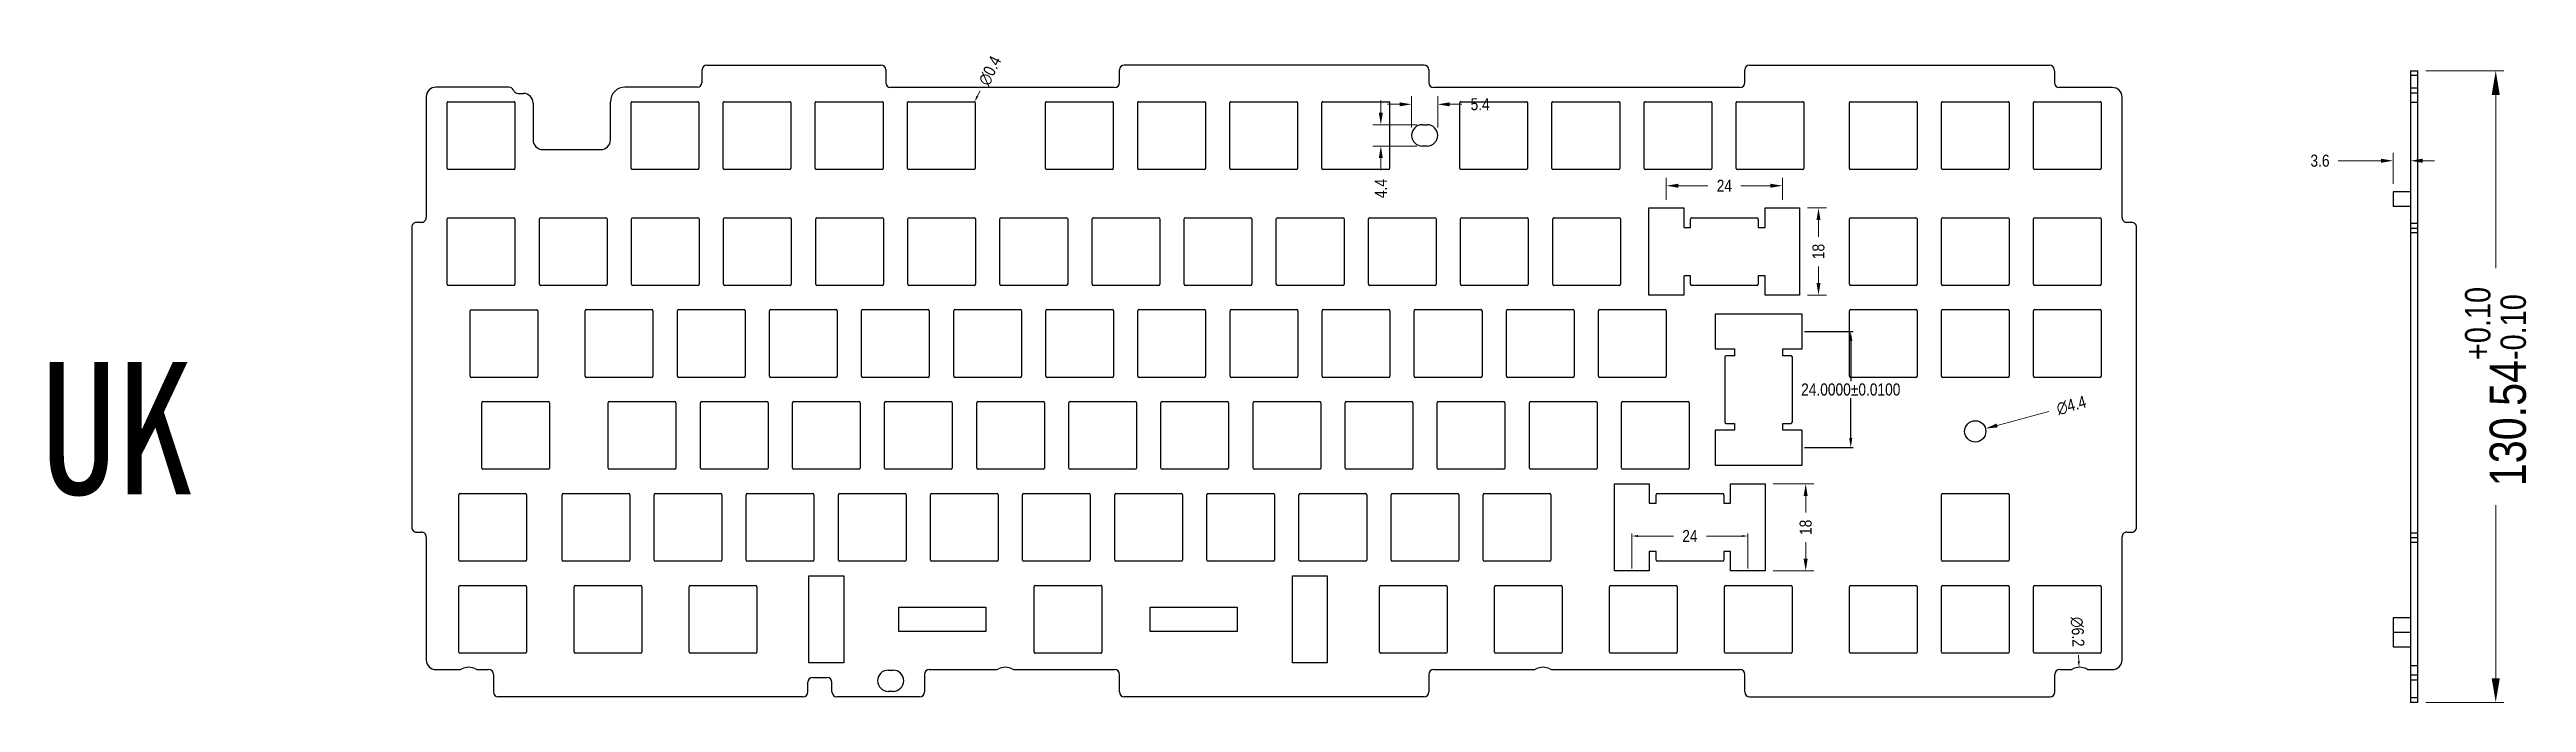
# Model space of a CAD drawing. Header units: millimetres. Extents: x 2387 to 2899, y 46 to 181.
import ezdxf

# ---------------------------------------------------------------- set-up
doc = ezdxf.new("R2010")
doc.units = ezdxf.units.MM
doc.header["$LTSCALE"] = 30.734
doc.header["$PDMODE"] = 3
doc.header["$PDSIZE"] = 8
doc.layers.get('0').update_dxf_attribs({"linetype": 'CONTINUOUS'})
doc.layers.get('Defpoints').update_dxf_attribs({"linetype": 'CONTINUOUS'})
doc.layers.add('dim', color=82, linetype='CONTINUOUS', lineweight=9)
doc.styles.get("Standard").update_dxf_attribs({"font": 'txt', "width": 0.85})
doc.dimstyles.get("Standard").update_dxf_attribs({"dimtxt": 3.5, "dimasz": 3.5, "dimexe": 0.18, "dimexo": 0.0625, "dimgap": 0.09, "dimtad": 1, "dimdsep": 46, "dimtxsty": 'Standard', "dimcen": 0.09, "dimadec": 0, "dimazin": 0, "dimtol": 1, "dimtp": 0.01, "dimtm": 0.01, "dimtfac": 1, "dimtofl": 0, "dimtmove": 0, "dimatfit": 3, "dimfxl": 1, "dimtolj": 1, "dimarcsym": 0})
doc.dimstyles.new('YanXiu', dxfattribs={"dimscale": 2.5, "dimtxt": 3, "dimasz": 2, "dimexe": 0.66, "dimexo": 0.66, "dimgap": 0.66, "dimtad": 0, "dimdsep": 46, "dimtxsty": 'Standard', "dimcen": 0, "dimclrd": 3, "dimclre": 6, "dimclrt": 3, "dimazin": 2, "dimtm": 1e-09, "dimtfac": 1, "dimtofl": 0, "dimtmove": 0, "dimatfit": 3, "dimfxl": 1, "dimlwd": 5, "dimlwe": 5, "dimarcsym": 0})

msp = doc.modelspace()

# ---------------------------------------------------------------- texts
at = {"insert": (2385.1483, 116.01337), "char_height": 27.34375, "attachment_point": 1}
msp.add_mtext_dynamic_manual_height_columns('{\\fSimSun|b0|i0|c134|p2;\\C4;UK}', width=11.9400362, gutter_width=1, heights=[0], dxfattribs=at).dxf.set("width", 40.6754753)

# ---------------------------------------------------------------- blocks, each defined once
blk = doc.blocks.new('*D67')
at = {"layer": 'Defpoints', "color": 0}
for p in [(2749.49, 122.33), (2749.49, 98.33), (2759.54, 98.33)]:
    blk.add_point(p, dxfattribs=at)
at = {"layer": 'dim', "color": 0, "lineweight": -2}
for p, q in [((2749.99, 122.33), (2760.04, 122.33)), ((2759.54, 120.33), (2759.54, 112.08)), ((2759.54, 100.33), (2759.54, 108.58)), ((2749.99, 98.33), (2760.04, 98.33))]:
    blk.add_line(p, q, dxfattribs=at)
at = {"layer": 'dim', "color": 0}
for points in [[(2759.21, 120.33), (2759.87, 120.33), (2759.54, 122.33)], [(2759.21, 100.33), (2759.87, 100.33), (2759.54, 98.33)]]:
    blk.add_solid(points, dxfattribs=at)
at = {"layer": 'dim', "color": 0, "insert": (2759.54, 110.33), "char_height": 2.5, "attachment_point": 5}
blk.add_mtext('\\A1;24.0000±0.0100', dxfattribs=at)
blk = doc.blocks.new('*D79')
at = {"color": 6, "lineweight": 5}
for p, q in [((2878.44, 176.22), (2894.57, 176.22)), ((2878.44, 45.68), (2894.57, 45.68))]:
    blk.add_line(p, q, dxfattribs=at)
at = {"color": 3, "lineweight": 5}
for p, q in [((2892.92, 171.22), (2892.92, 135.44)), ((2892.92, 50.68), (2892.92, 86.46))]:
    blk.add_line(p, q, dxfattribs=at)
at = {"color": 3}
for points in [[(2892.09, 171.22), (2893.76, 171.22), (2892.92, 176.22)], [(2892.09, 50.68), (2893.76, 50.68), (2892.92, 45.68)]]:
    blk.add_solid(points, dxfattribs=at)
at = {"layer": 'Defpoints', "color": 0}
for p in [(2876.79, 176.22), (2876.79, 45.68), (2892.92, 45.68)]:
    blk.add_point(p, dxfattribs=at)
at = {"color": 3, "insert": (2892.92, 110.95), "char_height": 7.5, "attachment_point": 5, "rotation": 90}
blk.add_mtext('130.54{\\H0.7x;\\S+0.10^ -0.10;}', dxfattribs=at)
blk = doc.blocks.new('*D90')
at = {"color": 6, "lineweight": 5}
for p, q in [((2871.69, 152.81), (2871.69, 159.26)), ((2875.29, 155.28), (2875.29, 159.26))]:
    blk.add_line(p, q, dxfattribs=at)
at = {"color": 3, "lineweight": 5}
for p, q in [((2869.19, 157.61), (2860.35, 157.61)), ((2877.79, 157.61), (2880.29, 157.61))]:
    blk.add_line(p, q, dxfattribs=at)
at = {"color": 3}
for points in [[(2869.19, 158.03), (2869.19, 157.19), (2871.69, 157.61)], [(2877.79, 158.03), (2877.79, 157.19), (2875.29, 157.61)]]:
    blk.add_solid(points, dxfattribs=at)
at = {"layer": 'Defpoints', "color": 0}
for p in [(2875.29, 157.61), (2871.69, 151.16), (2875.29, 153.63)]:
    blk.add_point(p, dxfattribs=at)
at = {"color": 3, "insert": (2856.58, 157.61), "char_height": 2.5, "attachment_point": 5}
blk.add_mtext('3.6', dxfattribs=at)
blk = doc.blocks.new('*D106')
at = {"color": 3, "lineweight": 5}
blk.add_line((2800.5, 105.79), (2789.82, 102.91), dxfattribs=at)
at = {"color": 3}
blk.add_solid([(2789.71, 103.31), (2789.92, 102.51), (2787.4, 102.26)], dxfattribs=at)
at = {"layer": 'Defpoints', "color": 0}
for p in [(2783.15, 101.11), (2787.4, 102.26)]:
    blk.add_point(p, dxfattribs=at)
at = {"color": 3, "insert": (2805.17, 107.04), "char_height": 2.5, "attachment_point": 5, "rotation": 15.0729}
blk.add_mtext('∅4.4', dxfattribs=at)
blk = doc.blocks.new('*D107')
at = {"color": 3, "lineweight": 5}
for p, q in [((2666.22, 169.27), (2663.72, 169.27)), ((2676.62, 169.27), (2679.12, 169.27))]:
    blk.add_line(p, q, dxfattribs=at)
at = {"color": 6, "lineweight": 5}
for p, q in [((2668.72, 164.5), (2668.72, 170.92)), ((2674.12, 164.5), (2674.12, 170.92))]:
    blk.add_line(p, q, dxfattribs=at)
at = {"color": 3}
for points in [[(2666.22, 169.68), (2666.22, 168.85), (2668.72, 169.27)], [(2676.62, 169.68), (2676.62, 168.85), (2674.12, 169.27)]]:
    blk.add_solid(points, dxfattribs=at)
at = {"layer": 'Defpoints', "color": 0}
for p in [(2674.12, 169.27), (2668.72, 162.85), (2674.12, 162.85)]:
    blk.add_point(p, dxfattribs=at)
at = {"color": 3, "insert": (2682.9, 169.27), "char_height": 2.5, "attachment_point": 5}
blk.add_mtext('5.4', dxfattribs=at)
blk = doc.blocks.new('*D108')
at = {"color": 3, "lineweight": 5}
for p, q in [((2662.36, 167.55), (2662.36, 170.05)), ((2662.36, 158.15), (2662.36, 155.65))]:
    blk.add_line(p, q, dxfattribs=at)
at = {"color": 6, "lineweight": 5}
for p, q in [((2669.77, 165.05), (2660.71, 165.05)), ((2669.77, 160.65), (2660.71, 160.65))]:
    blk.add_line(p, q, dxfattribs=at)
at = {"color": 3}
for points in [[(2661.94, 167.55), (2662.77, 167.55), (2662.36, 165.05)], [(2661.94, 158.15), (2662.77, 158.15), (2662.36, 160.65)]]:
    blk.add_solid(points, dxfattribs=at)
at = {"layer": 'Defpoints', "color": 0}
for p in [(2671.42, 165.05), (2662.36, 160.65), (2671.42, 160.65)]:
    blk.add_point(p, dxfattribs=at)
at = {"color": 3, "insert": (2662.36, 151.87), "char_height": 2.5, "attachment_point": 5, "rotation": 90}
blk.add_mtext('4.4', dxfattribs=at)
blk = doc.blocks.new('*D109')
at = {"color": 3, "lineweight": 0}
blk.add_line((2579.47, 172.03), (2578.91, 170.91), dxfattribs=at)
at = {"color": 3}
blk.add_solid([(2578.72, 171), (2579.1, 170.82), (2578.35, 169.79)], dxfattribs=at)
at = {"layer": 'Defpoints', "color": 0}
for p in [(2578.17, 169.43), (2578.35, 169.79)]:
    blk.add_point(p, dxfattribs=at)
at = {"color": 3, "insert": (2581.54, 176.2), "char_height": 2.5, "attachment_point": 5, "rotation": 63.5292}
blk.add_mtext('∅0.4', dxfattribs=at)
blk = doc.blocks.new('*D110')
at = {"color": 6, "lineweight": 5}
for p, q in [((2714.27, 73.35), (2714.27, 80.56)), ((2738.27, 73.35), (2738.27, 80.56))]:
    blk.add_line(p, q, dxfattribs=at)
at = {"color": 3, "lineweight": 0}
for p, q in [((2715.52, 80.06), (2722.85, 80.06)), ((2737.02, 80.06), (2729.69, 80.06))]:
    blk.add_line(p, q, dxfattribs=at)
at = {"color": 3}
for points in [[(2715.52, 80.27), (2715.52, 79.85), (2714.27, 80.06)], [(2737.02, 80.27), (2737.02, 79.85), (2738.27, 80.06)]]:
    blk.add_solid(points, dxfattribs=at)
at = {"layer": 'Defpoints', "color": 0}
for p in [(2738.27, 80.06), (2714.27, 72.85), (2738.27, 72.85)]:
    blk.add_point(p, dxfattribs=at)
at = {"color": 3, "insert": (2726.27, 80.06), "char_height": 2.5, "attachment_point": 5}
blk.add_mtext('24', dxfattribs=at)
blk = doc.blocks.new('*D111')
at = {"color": 6, "lineweight": 5}
for p, q in [((2743.52, 90.85), (2751.87, 90.85)), ((2743.52, 72.85), (2751.87, 72.85))]:
    blk.add_line(p, q, dxfattribs=at)
at = {"color": 3, "lineweight": 5}
for p, q in [((2750.22, 88.35), (2750.22, 84.91)), ((2750.22, 75.35), (2750.22, 78.78))]:
    blk.add_line(p, q, dxfattribs=at)
at = {"color": 3}
for points in [[(2749.8, 88.35), (2750.63, 88.35), (2750.22, 90.85)], [(2749.8, 75.35), (2750.63, 75.35), (2750.22, 72.85)]]:
    blk.add_solid(points, dxfattribs=at)
at = {"layer": 'Defpoints', "color": 0}
for p in [(2741.87, 90.85), (2741.87, 72.85), (2750.22, 72.85)]:
    blk.add_point(p, dxfattribs=at)
at = {"color": 3, "insert": (2750.22, 81.85), "char_height": 2.5, "attachment_point": 5, "rotation": 90}
blk.add_mtext('18', dxfattribs=at)
blk = doc.blocks.new('*D112')
at = {"color": 6, "lineweight": 5}
for p, q in [((2750.62, 147.85), (2754.52, 147.85)), ((2750.62, 129.85), (2754.52, 129.85))]:
    blk.add_line(p, q, dxfattribs=at)
at = {"color": 3, "lineweight": 5}
for p, q in [((2752.87, 145.35), (2752.87, 141.91)), ((2752.87, 132.35), (2752.87, 135.78))]:
    blk.add_line(p, q, dxfattribs=at)
at = {"color": 3}
for points in [[(2752.45, 145.35), (2753.29, 145.35), (2752.87, 147.85)], [(2752.45, 132.35), (2753.29, 132.35), (2752.87, 129.85)]]:
    blk.add_solid(points, dxfattribs=at)
at = {"layer": 'Defpoints', "color": 0}
for p in [(2748.97, 147.85), (2748.97, 129.85), (2752.87, 129.85)]:
    blk.add_point(p, dxfattribs=at)
at = {"color": 3, "insert": (2752.87, 138.85), "char_height": 2.5, "attachment_point": 5, "rotation": 90}
blk.add_mtext('18', dxfattribs=at)
blk = doc.blocks.new('*D113')
at = {"color": 6, "lineweight": 5}
for p, q in [((2721.4, 149.5), (2721.4, 154.09)), ((2745.4, 149.5), (2745.4, 154.09))]:
    blk.add_line(p, q, dxfattribs=at)
at = {"color": 3, "lineweight": 5}
for p, q in [((2723.9, 152.44), (2729.98, 152.44)), ((2742.9, 152.44), (2736.82, 152.44))]:
    blk.add_line(p, q, dxfattribs=at)
at = {"color": 3}
for points in [[(2723.9, 152.86), (2723.9, 152.03), (2721.4, 152.44)], [(2742.9, 152.86), (2742.9, 152.03), (2745.4, 152.44)]]:
    blk.add_solid(points, dxfattribs=at)
at = {"layer": 'Defpoints', "color": 0}
for p in [(2745.4, 152.44), (2721.4, 147.85), (2745.4, 147.85)]:
    blk.add_point(p, dxfattribs=at)
at = {"color": 3, "insert": (2733.4, 152.44), "char_height": 2.5, "attachment_point": 5}
blk.add_mtext('24', dxfattribs=at)
blk = doc.blocks.new('*D105')
at = {"color": 3, "lineweight": 0}
blk.add_line((2806.63, 55.44), (2806.69, 54.19), dxfattribs=at)
at = {"color": 3}
blk.add_solid([(2806.9, 54.2), (2806.48, 54.18), (2806.75, 52.94)], dxfattribs=at)
at = {"layer": 'Defpoints', "color": 0}
for p in [(2806.75, 52.94), (2807.03, 46.75)]:
    blk.add_point(p, dxfattribs=at)
at = {"color": 3, "insert": (2806.42, 60.27), "char_height": 2.5, "attachment_point": 5, "rotation": 272.5875}
blk.add_mtext('∅6.2', dxfattribs=at)

# ---------------------------------------------------------------- dimensions: what is measured, and where the dimension line sits
for p1, p2, picture, middle in [((2578.17318, 169.43493), (2578.35148, 169.793), '*D109', (2581.54318, 176.20273)), ((2807.02628, 46.74863), (2806.74638, 52.94231), '*D105', (2806.41513, 60.27233))]:
    dim = msp.add_diameter_dim_2p(p1=p1, p2=p2, dimstyle='YanXiu', override={"dimtxt": 1, "dimasz": 0.5, "dimexe": 0.2, "dimexo": 0.2, "dimlwd": 0})
    dim.commit()
    dim.dimension.update_dxf_attribs({"geometry": picture, "text_midpoint": middle})
dim = msp.add_linear_dim(base=(2892.92367, 45.67746), p1=(2876.78523, 176.22126), p2=(2876.78523, 45.67746), angle=90, text='130.54{\\H0.7x;\\S+0.10^ -0.10;}', dimstyle='YanXiu')
dim.commit()
dim.dimension.update_dxf_attribs({"geometry": '*D79', "text_midpoint": (2892.92367, 110.94936)})
for base, p1, p2, picture, middle in [((2662.35625, 160.64547), (2671.42233, 165.04547), (2671.42233, 160.64547), '*D108', (2662.35625, 151.87047)), ((2752.87064, 129.84562), (2748.96897, 147.84562), (2748.96897, 129.84562), '*D112', (2752.87064, 138.84562)), ((2750.21711, 72.84562), (2741.87233, 90.84562), (2741.87233, 72.84562), '*D111', (2750.21711, 81.84562))]:
    dim = msp.add_linear_dim(base=base, p1=p1, p2=p2, angle=90, dimstyle='YanXiu', override={"dimtxt": 1, "dimasz": 1})
    dim.commit()
    dim.dimension.update_dxf_attribs({"geometry": picture, "text_midpoint": middle})
for base, p1, p2, override, picture, middle in [((2674.12233, 169.26595), (2668.72233, 162.84547), (2674.12233, 162.84547), {"dimtxt": 1, "dimasz": 1}, '*D107', (2682.89733, 169.26595)), ((2745.39733, 152.4424), (2721.39733, 147.84562), (2745.39733, 147.84562), {"dimtxt": 1, "dimasz": 1}, '*D113', (2733.39733, 152.4424)), ((2738.27233, 80.06322), (2714.27233, 72.84562), (2738.27233, 72.84562), {"dimtxt": 1, "dimasz": 0.5, "dimexe": 0.2, "dimexo": 0.2, "dimlwd": 0}, '*D110', (2726.27233, 80.06322))]:
    dim = msp.add_linear_dim(base=base, p1=p1, p2=p2, dimstyle='YanXiu', override=override)
    dim.commit()
    dim.dimension.update_dxf_attribs({"geometry": picture, "text_midpoint": middle})
dim = msp.add_linear_dim(base=(2875.28523, 157.60955), p1=(2871.68523, 151.16246), p2=(2875.28523, 153.62821), dimstyle='YanXiu', override={"dimtxt": 1, "dimasz": 1})
dim.commit()
dim.dimension.update_dxf_attribs({"geometry": '*D90', "text_midpoint": (2856.57904, 157.60955), "dimtype": 160})
dim = msp.add_diameter_dim_2p(p1=(2783.15302, 101.11351), p2=(2787.40164, 102.25772), dimstyle='YanXiu', override={"dimtxt": 1, "dimasz": 1})
dim.commit()
dim.dimension.update_dxf_attribs({"geometry": '*D106', "text_midpoint": (2805.17004, 107.04299), "dimtype": 163})
at = {"layer": 'dim'}
dim = msp.add_linear_dim(base=(2759.53883, 98.33062), p1=(2749.48581, 122.33062), p2=(2749.48581, 98.33062), angle=90, dimstyle='Standard', override={"dimtxt": 2.5, "dimasz": 2, "dimexe": 0.49975, "dimexo": 0.49975, "dimgap": 0.49975, "dimtad": 0, "dimtih": 1, "dimtoh": 1, "dimdec": 4, "dimzin": 0, "dimcen": 5.0292, "dimtdec": 4, "dimtzin": 0}, dxfattribs=at)
dim.commit()
dim.dimension.update_dxf_attribs({"geometry": '*D67', "text_midpoint": (2759.53883, 110.33062)})

# ---------------------------------------------------------------- linework, layer by layer
at = {"color": 7, "linetype": 'Continuous'}
for p, q in [((2521.98233, 173.81397), (2521.98233, 176.38941)), ((2522.98233, 177.38941), (2558.98233, 177.38941)), ((2559.98233, 176.38941), (2559.98233, 173.74562)), ((2608.30233, 173.74562), (2608.30233, 176.38941)), ((2671.30133, 177.38941), (2609.30233, 177.38941)), ((2672.30133, 176.38941), (2672.30133, 173.74562)), ((2737.62133, 173.74562), (2737.62133, 176.38941)), ((2738.62133, 177.38941), (2800.62126, 177.38941)), ((2801.65218, 176.11311), (2801.65218, 173.74562)), ((2875.28523, 176.22126), (2875.28523, 45.67746)), ((2875.28523, 176.22126), (2876.78523, 176.22126)), ((2876.78523, 175.22126), (2875.28523, 175.22126)), ((2876.78523, 45.67746), (2876.78523, 176.22126)), ((2464.95149, 170.81397), (2464.95149, 145.86752)), ((2482.05149, 172.81397), (2466.95149, 172.81397)), ((2469.29733, 156.01397), (2469.29733, 169.61397)), ((2469.49733, 169.81397), (2483.09733, 169.81397)), ((2483.29733, 169.61397), (2483.29733, 156.01397)), ((2483.92499, 171.51397), (2485.05149, 171.51397)), ((2487.05149, 169.51397), (2487.05149, 161.91397)), ((2503.05149, 161.91397), (2503.05149, 169.81397)), ((2520.98233, 172.81397), (2506.05149, 172.81397)), ((2507.31233, 156.01397), (2507.31233, 169.61397)), ((2507.51233, 169.81397), (2521.11233, 169.81397)), ((2521.31233, 169.61397), (2521.31233, 156.01397)), ((2526.36233, 156.01397), (2526.36233, 169.61397)), ((2526.56233, 169.81397), (2540.16233, 169.81397)), ((2540.36233, 169.61397), (2540.36233, 156.01397)), ((2545.41233, 156.01397), (2545.41233, 169.61397)), ((2545.61233, 169.81397), (2559.21233, 169.81397)), ((2559.41233, 169.61397), (2559.41233, 156.01397)), ((2607.30233, 172.74562), (2560.98233, 172.74562)), ((2564.46233, 156.01397), (2564.46233, 169.61397)), ((2564.66233, 169.81397), (2578.26233, 169.81397)), ((2578.46233, 169.61397), (2578.46233, 156.01397)), ((2593.03233, 156.01397), (2593.03233, 169.61397)), ((2593.23233, 169.81397), (2606.83233, 169.81397)), ((2607.03233, 169.61397), (2607.03233, 156.01397)), ((2612.08233, 156.01397), (2612.08233, 169.61397)), ((2612.28233, 169.81397), (2625.88233, 169.81397)), ((2626.08233, 169.61397), (2626.08233, 156.01397)), ((2631.13233, 156.01397), (2631.13233, 169.61397)), ((2631.33233, 169.81397), (2644.93233, 169.81397)), ((2645.13233, 169.61397), (2645.13233, 156.01397)), ((2650.18233, 156.01397), (2650.18233, 169.61397)), ((2650.38233, 169.81397), (2663.98233, 169.81397)), ((2664.18233, 169.61397), (2664.18233, 156.01397)), ((2736.62133, 172.74562), (2673.30133, 172.74562)), ((2678.70233, 156.01397), (2678.70233, 169.61397)), ((2678.90233, 169.81397), (2692.50233, 169.81397)), ((2692.70233, 169.61397), (2692.70233, 156.01397)), ((2697.75233, 156.01397), (2697.75233, 169.61397)), ((2697.95233, 169.81397), (2711.55233, 169.81397)), ((2711.75233, 169.61397), (2711.75233, 156.01397)), ((2716.80233, 156.01397), (2716.80233, 169.61397)), ((2717.00233, 169.81397), (2730.60233, 169.81397)), ((2730.80233, 169.61397), (2730.80233, 156.01397)), ((2735.85233, 156.01397), (2735.85233, 169.61397)), ((2736.05233, 169.81397), (2749.65233, 169.81397)), ((2749.85233, 169.61397), (2749.85233, 156.01397)), ((2759.24733, 156.01397), (2759.24733, 169.61397)), ((2759.44733, 169.81397), (2773.04733, 169.81397)), ((2773.24733, 169.61397), (2773.24733, 156.01397)), ((2778.29733, 156.01397), (2778.29733, 169.61397)), ((2778.49733, 169.81397), (2792.09733, 169.81397)), ((2792.29733, 169.61397), (2792.29733, 156.01397)), ((2797.34733, 156.01397), (2797.34733, 169.61397)), ((2797.54733, 169.81397), (2811.14733, 169.81397)), ((2813.65218, 172.74562), (2802.65218, 172.74562)), ((2811.34733, 169.61397), (2811.34733, 156.01397)), ((2815.65218, 145.86752), (2815.65218, 170.74562)), ((2875.28523, 172.64581), (2876.78523, 172.64581)), ((2875.28523, 171.64581), (2876.78523, 171.64581)), ((2876.78523, 169.64581), (2875.28523, 169.64581)), ((2670.92233, 165.04547), (2671.92233, 165.04547)), ((2489.05149, 159.91397), (2501.05149, 159.91397)), ((2671.92233, 160.64547), (2670.92233, 160.64547)), ((2483.09733, 155.81397), (2469.49733, 155.81397)), ((2521.11233, 155.81397), (2507.51233, 155.81397)), ((2540.16233, 155.81397), (2526.56233, 155.81397)), ((2559.21233, 155.81397), (2545.61233, 155.81397)), ((2578.26233, 155.81397), (2564.66233, 155.81397)), ((2606.83233, 155.81397), (2593.23233, 155.81397)), ((2625.88233, 155.81397), (2612.28233, 155.81397)), ((2644.93233, 155.81397), (2631.33233, 155.81397)), ((2663.98233, 155.81397), (2650.38233, 155.81397)), ((2692.50233, 155.81397), (2678.90233, 155.81397)), ((2711.55233, 155.81397), (2697.95233, 155.81397)), ((2730.60233, 155.81397), (2717.00233, 155.81397)), ((2749.65233, 155.81397), (2736.05233, 155.81397)), ((2773.04733, 155.81397), (2759.44733, 155.81397)), ((2792.09733, 155.81397), (2778.49733, 155.81397)), ((2811.14733, 155.81397), (2797.54733, 155.81397)), ((2875.28523, 151.16246), (2871.68523, 151.16246)), ((2871.68523, 151.16242), (2871.68523, 148.1625)), ((2461.95149, 143.86752), (2461.95149, 81.86752)), ((2463.95149, 144.86752), (2462.95149, 144.86752)), ((2469.29733, 132.08062), (2469.29733, 145.58062)), ((2469.54733, 145.83062), (2483.04733, 145.83062)), ((2483.29733, 145.58062), (2483.29733, 132.08062)), ((2488.34733, 132.08062), (2488.34733, 145.58062)), ((2488.59733, 145.83062), (2502.09733, 145.83062)), ((2502.34733, 145.58062), (2502.34733, 132.08062)), ((2507.39733, 132.08062), (2507.39733, 145.58062)), ((2507.64733, 145.83062), (2521.14733, 145.83062)), ((2521.39733, 145.58062), (2521.39733, 132.08062)), ((2526.44733, 132.08062), (2526.44733, 145.58062)), ((2526.69733, 145.83062), (2540.19733, 145.83062)), ((2540.44733, 145.58062), (2540.44733, 132.08062)), ((2545.49733, 132.08062), (2545.49733, 145.58062)), ((2545.74733, 145.83062), (2559.24733, 145.83062)), ((2559.49733, 145.58062), (2559.49733, 132.08062)), ((2564.54733, 132.08062), (2564.54733, 145.58062)), ((2564.79733, 145.83062), (2578.29733, 145.83062)), ((2578.54733, 145.58062), (2578.54733, 132.08062)), ((2583.59733, 132.08062), (2583.59733, 145.58062)), ((2583.84733, 145.83062), (2597.34733, 145.83062)), ((2597.59733, 145.58062), (2597.59733, 132.08062)), ((2602.64733, 132.08062), (2602.64733, 145.58062)), ((2602.89733, 145.83062), (2616.39733, 145.83062)), ((2616.64733, 145.58062), (2616.64733, 132.08062)), ((2621.69733, 132.08062), (2621.69733, 145.58062)), ((2621.94733, 145.83062), (2635.44733, 145.83062)), ((2635.69733, 145.58062), (2635.69733, 132.08062)), ((2640.74733, 132.08062), (2640.74733, 145.58062)), ((2640.99733, 145.83062), (2654.49733, 145.83062)), ((2654.74733, 145.58062), (2654.74733, 132.08062)), ((2659.79733, 132.08062), (2659.79733, 145.58062)), ((2660.04733, 145.83062), (2673.54733, 145.83062)), ((2673.79733, 145.58062), (2673.79733, 132.08062)), ((2678.84733, 132.08062), (2678.84733, 145.58062)), ((2679.09733, 145.83062), (2692.59733, 145.83062)), ((2692.84733, 145.58062), (2692.84733, 132.08062)), ((2697.89733, 132.08062), (2697.89733, 145.58062)), ((2698.14733, 145.83062), (2711.64733, 145.83062)), ((2711.89733, 145.58062), (2711.89733, 132.08062)), ((2717.79733, 147.84562), (2724.99733, 147.84562)), ((2717.79733, 129.84562), (2717.79733, 147.84562)), ((2724.99733, 147.84562), (2724.99733, 143.84562)), ((2725.11823, 143.84562), (2726.41233, 143.84562)), ((2726.41233, 143.84562), (2726.41233, 145.55062)), ((2726.69233, 145.83062), (2740.10233, 145.83062)), ((2740.38233, 145.55062), (2740.38233, 143.84562)), ((2740.38233, 143.84562), (2741.82569, 143.84562)), ((2741.82569, 147.84562), (2748.96897, 147.84562)), ((2741.82569, 143.84562), (2741.82569, 147.84562)), ((2748.96897, 147.84562), (2748.96897, 129.84562)), ((2759.24733, 132.08062), (2759.24733, 145.58062)), ((2759.49733, 145.83062), (2772.99733, 145.83062)), ((2773.24733, 145.58062), (2773.24733, 132.08062)), ((2778.29733, 132.08062), (2778.29733, 145.58062)), ((2778.54733, 145.83062), (2792.04733, 145.83062)), ((2792.29733, 145.58062), (2792.29733, 132.08062)), ((2797.34733, 132.08062), (2797.34733, 145.58062)), ((2797.59733, 145.83062), (2811.09733, 145.83062)), ((2811.34733, 145.58062), (2811.34733, 132.08062)), ((2817.65218, 144.86752), (2816.65218, 144.86752)), ((2818.65218, 81.86752), (2818.65218, 143.86752)), ((2875.28523, 148.16246), (2871.68523, 148.16246)), ((2875.28523, 144.69936), (2876.78523, 144.69936)), ((2875.28523, 143.69936), (2876.78523, 143.69936)), ((2876.78523, 142.69936), (2875.28523, 142.69936)), ((2483.04733, 131.83062), (2469.54733, 131.83062)), ((2502.09733, 131.83062), (2488.59733, 131.83062)), ((2521.14733, 131.83062), (2507.64733, 131.83062)), ((2540.19733, 131.83062), (2526.69733, 131.83062)), ((2559.24733, 131.83062), (2545.74733, 131.83062)), ((2578.29733, 131.83062), (2564.79733, 131.83062)), ((2597.34733, 131.83062), (2583.84733, 131.83062)), ((2616.39733, 131.83062), (2602.89733, 131.83062)), ((2635.44733, 131.83062), (2621.94733, 131.83062)), ((2654.49733, 131.83062), (2640.99733, 131.83062)), ((2673.54733, 131.83062), (2660.04733, 131.83062)), ((2692.59733, 131.83062), (2679.09733, 131.83062)), ((2772.99733, 131.83062), (2759.49733, 131.83062)), ((2792.04733, 131.83062), (2778.54733, 131.83062)), ((2811.09733, 131.83062), (2797.59733, 131.83062)), ((2474.04733, 113.08062), (2474.04733, 126.58062)), ((2474.29733, 126.83062), (2487.79733, 126.83062)), ((2488.04733, 126.58062), (2488.04733, 113.08062)), ((2497.83233, 113.09562), (2497.83233, 126.59562)), ((2498.08233, 126.84562), (2511.58233, 126.84562)), ((2511.83233, 126.59562), (2511.83233, 113.09562)), ((2516.88233, 113.09562), (2516.88233, 126.59562)), ((2517.13233, 126.84562), (2530.63233, 126.84562)), ((2530.88233, 126.59562), (2530.88233, 113.09562)), ((2535.93233, 113.09562), (2535.93233, 126.59562)), ((2536.18233, 126.84562), (2549.68233, 126.84562)), ((2549.93233, 126.59562), (2549.93233, 113.09562)), ((2554.98233, 113.09562), (2554.98233, 126.59562)), ((2555.23233, 126.84562), (2568.73233, 126.84562)), ((2568.98233, 126.59562), (2568.98233, 113.09562)), ((2574.03233, 113.09562), (2574.03233, 126.59562)), ((2574.28233, 126.84562), (2587.78233, 126.84562)), ((2588.03233, 126.59562), (2588.03233, 113.09562)), ((2593.08233, 113.09562), (2593.08233, 126.59562)), ((2593.33233, 126.84562), (2606.83233, 126.84562)), ((2607.08233, 126.59562), (2607.08233, 113.09562)), ((2612.13233, 113.09562), (2612.13233, 126.59562)), ((2612.38233, 126.84562), (2625.88233, 126.84562)), ((2626.13233, 126.59562), (2626.13233, 113.09562)), ((2631.18233, 113.09562), (2631.18233, 126.59562)), ((2631.43233, 126.84562), (2644.93233, 126.84562)), ((2645.18233, 126.59562), (2645.18233, 113.09562)), ((2650.23233, 113.09562), (2650.23233, 126.59562)), ((2650.48233, 126.84562), (2663.98233, 126.84562)), ((2664.23233, 126.59562), (2664.23233, 113.09562)), ((2669.28233, 113.09562), (2669.28233, 126.59562)), ((2669.53233, 126.84562), (2683.03233, 126.84562)), ((2683.28233, 126.59562), (2683.28233, 113.09562)), ((2688.33233, 113.09562), (2688.33233, 126.59562)), ((2688.58233, 126.84562), (2702.08233, 126.84562)), ((2759.24733, 113.09562), (2759.24733, 126.59562)), ((2759.49733, 126.84562), (2772.99733, 126.84562)), ((2773.24733, 126.59562), (2773.24733, 113.09562)), ((2778.29733, 113.09562), (2778.29733, 126.59562)), ((2778.54733, 126.84562), (2792.04733, 126.84562)), ((2792.29733, 126.59562), (2792.29733, 113.09562)), ((2797.34733, 113.09562), (2797.34733, 126.59562)), ((2797.59733, 126.84562), (2811.09733, 126.84562)), ((2811.34733, 126.59562), (2811.34733, 113.09562)), ((2487.79733, 112.83062), (2474.29733, 112.83062)), ((2511.58233, 112.84562), (2498.08233, 112.84562)), ((2530.63233, 112.84562), (2517.13233, 112.84562)), ((2549.68233, 112.84562), (2536.18233, 112.84562)), ((2568.73233, 112.84562), (2555.23233, 112.84562)), ((2587.78233, 112.84562), (2574.28233, 112.84562)), ((2606.83233, 112.84562), (2593.33233, 112.84562)), ((2625.88233, 112.84562), (2612.38233, 112.84562)), ((2644.93233, 112.84562), (2631.43233, 112.84562)), ((2663.98233, 112.84562), (2650.48233, 112.84562)), ((2683.03233, 112.84562), (2669.53233, 112.84562)), ((2702.08233, 112.84562), (2688.58233, 112.84562)), ((2772.99733, 112.84562), (2759.49733, 112.84562)), ((2792.04733, 112.84562), (2778.54733, 112.84562)), ((2811.09733, 112.84562), (2797.59733, 112.84562)), ((2476.42233, 94.09562), (2476.42233, 107.59562)), ((2476.67233, 107.84562), (2490.17233, 107.84562)), ((2490.42233, 107.59562), (2490.42233, 94.09562)), ((2502.58233, 94.09562), (2502.58233, 107.59562)), ((2502.83233, 107.84562), (2516.33233, 107.84562)), ((2516.58233, 107.59562), (2516.58233, 94.09562)), ((2521.63233, 94.09562), (2521.63233, 107.59562)), ((2521.88233, 107.84562), (2535.38233, 107.84562)), ((2535.63233, 107.59562), (2535.63233, 94.09562)), ((2540.68233, 94.09562), (2540.68233, 107.59562)), ((2540.93233, 107.84562), (2554.43233, 107.84562)), ((2554.68233, 107.59562), (2554.68233, 94.09562)), ((2559.73233, 94.09562), (2559.73233, 107.59562)), ((2559.98233, 107.84562), (2573.48233, 107.84562)), ((2573.73233, 107.59562), (2573.73233, 94.09562)), ((2578.78233, 94.09562), (2578.78233, 107.59562)), ((2579.03233, 107.84562), (2592.53233, 107.84562)), ((2592.78233, 107.59562), (2592.78233, 94.09562)), ((2597.83233, 94.09562), (2597.83233, 107.59562)), ((2598.08233, 107.84562), (2611.58233, 107.84562)), ((2611.83233, 107.59562), (2611.83233, 94.09562)), ((2616.88233, 94.09562), (2616.88233, 107.59562)), ((2617.13233, 107.84562), (2630.63233, 107.84562)), ((2630.88233, 107.59562), (2630.88233, 94.09562)), ((2635.93233, 94.09562), (2635.93233, 107.59562)), ((2636.18233, 107.84562), (2649.68233, 107.84562)), ((2649.93233, 107.59562), (2649.93233, 94.09562)), ((2654.98233, 94.09562), (2654.98233, 107.59562)), ((2655.23233, 107.84562), (2668.73233, 107.84562)), ((2668.98233, 107.59562), (2668.98233, 94.09562)), ((2674.03233, 94.09562), (2674.03233, 107.59562)), ((2674.28233, 107.84562), (2687.78233, 107.84562)), ((2688.03233, 107.59562), (2688.03233, 94.09562)), ((2778.29733, 75.09562), (2778.29733, 88.59562)), ((2778.54733, 88.84562), (2792.04733, 88.84562)), ((2792.29733, 88.59562), (2792.29733, 75.09562)), ((2815.65218, 54.47547), (2815.65218, 79.86752)), ((2816.65218, 80.86752), (2817.65218, 80.86752)), ((2875.28523, 80.69936), (2876.78523, 80.69936)), ((2876.78523, 79.69936), (2875.28523, 79.69936)), ((2876.78523, 78.69936), (2875.28523, 78.69936)), ((2792.04733, 74.84562), (2778.54733, 74.84562)), ((2759.49733, 69.84562), (2772.99733, 69.84562)), ((2773.24733, 69.59562), (2773.24733, 56.09562)), ((2778.29733, 56.09562), (2778.29733, 69.59562)), ((2778.54733, 69.84562), (2792.04733, 69.84562)), ((2792.29733, 69.59562), (2792.29733, 56.09562)), ((2797.34733, 56.09562), (2797.34733, 69.59562)), ((2797.59733, 69.84562), (2811.09733, 69.84562)), ((2811.34733, 69.59562), (2811.34733, 56.09562)), ((2875.28523, 63.17746), (2871.68523, 63.17746)), ((2871.68523, 63.17742), (2871.68523, 57.17736)), ((2871.68523, 60.17731), (2875.28523, 60.17731)), ((2871.68523, 57.17731), (2875.28523, 57.17731)), ((2772.99733, 55.84562), (2759.49733, 55.84562)), ((2792.04733, 55.84562), (2778.54733, 55.84562)), ((2811.09733, 55.84562), (2797.59733, 55.84562)), ((2801.75218, 47.84562), (2801.75218, 51.47547)), ((2802.75218, 52.47547), (2804.98026, 52.47547)), ((2808.7924, 52.47547), (2813.65218, 52.47547)), ((2875.28523, 53.30731), (2876.78523, 53.30731)), ((2876.78523, 51.30731), (2875.28523, 51.30731)), ((2738.62133, 46.84562), (2800.75218, 46.84562)), ((2876.78523, 50.30731), (2875.28523, 50.30731)), ((2875.28523, 46.67746), (2876.78523, 46.67746)), ((2876.78523, 45.67746), (2875.28523, 45.67746))]:
    msp.add_line(p, q, dxfattribs=at)
at = {"linetype": 'Continuous'}
for p, q in [((2724.99733, 133.84562), (2724.99733, 129.84562)), ((2726.41233, 133.84562), (2725.11823, 133.84562)), ((2726.41233, 132.11062), (2726.41233, 133.84562)), ((2741.82569, 133.84562), (2740.38233, 133.84562)), ((2740.38233, 133.84562), (2740.38233, 132.11062)), ((2741.82569, 129.84562), (2741.82569, 133.84562)), ((2711.64733, 131.83062), (2698.14733, 131.83062)), ((2724.99733, 129.84562), (2717.79733, 129.84562)), ((2740.10233, 131.83062), (2726.69233, 131.83062)), ((2748.96897, 129.84562), (2741.82569, 129.84562)), ((2702.33233, 126.59562), (2702.33233, 113.09562)), ((2707.38233, 113.09562), (2707.38233, 126.59562)), ((2707.63233, 126.84562), (2721.13233, 126.84562)), ((2721.38233, 126.59562), (2721.38233, 113.09562)), ((2721.13233, 112.84562), (2707.63233, 112.84562)), ((2693.08233, 94.09562), (2693.08233, 107.59562)), ((2693.33233, 107.84562), (2706.83233, 107.84562)), ((2707.08233, 107.59562), (2707.08233, 94.09562)), ((2490.17233, 93.84562), (2476.67233, 93.84562)), ((2516.33233, 93.84562), (2502.83233, 93.84562)), ((2535.38233, 93.84562), (2521.88233, 93.84562)), ((2554.43233, 93.84562), (2540.93233, 93.84562)), ((2573.48233, 93.84562), (2559.98233, 93.84562)), ((2592.53233, 93.84562), (2579.03233, 93.84562)), ((2611.58233, 93.84562), (2598.08233, 93.84562)), ((2630.63233, 93.84562), (2617.13233, 93.84562)), ((2649.68233, 93.84562), (2636.18233, 93.84562)), ((2668.73233, 93.84562), (2655.23233, 93.84562)), ((2687.78233, 93.84562), (2674.28233, 93.84562)), ((2706.83233, 93.84562), (2693.33233, 93.84562)), ((2512.08233, 75.09562), (2512.08233, 88.59562)), ((2512.33233, 88.84562), (2525.83233, 88.84562)), ((2526.08233, 88.59562), (2526.08233, 75.09562)), ((2531.13233, 75.09562), (2531.13233, 88.59562)), ((2531.38233, 88.84562), (2544.88233, 88.84562)), ((2545.13233, 88.59562), (2545.13233, 75.09562)), ((2550.18233, 75.09562), (2550.18233, 88.59562)), ((2550.43233, 88.84562), (2563.93233, 88.84562)), ((2564.18233, 88.59562), (2564.18233, 75.09562)), ((2569.23233, 75.09562), (2569.23233, 88.59562)), ((2569.48233, 88.84562), (2582.98233, 88.84562)), ((2583.23233, 88.59562), (2583.23233, 75.09562)), ((2588.28233, 75.09562), (2588.28233, 88.59562)), ((2588.53233, 88.84562), (2602.03233, 88.84562)), ((2602.28233, 88.59562), (2602.28233, 75.09562)), ((2607.33233, 75.09562), (2607.33233, 88.59562)), ((2607.58233, 88.84562), (2621.08233, 88.84562)), ((2621.33233, 88.59562), (2621.33233, 75.09562)), ((2626.38233, 75.09562), (2626.38233, 88.59562)), ((2626.63233, 88.84562), (2640.13233, 88.84562)), ((2640.38233, 88.59562), (2640.38233, 75.09562)), ((2645.43233, 75.09562), (2645.43233, 88.59562)), ((2645.68233, 88.84562), (2659.18233, 88.84562)), ((2659.43233, 88.59562), (2659.43233, 75.09562)), ((2664.48233, 75.09562), (2664.48233, 88.59562)), ((2664.73233, 88.84562), (2678.23233, 88.84562)), ((2678.48233, 88.59562), (2678.48233, 75.09562)), ((2683.53233, 75.09562), (2683.53233, 88.59562)), ((2683.78233, 88.84562), (2697.28233, 88.84562)), ((2697.53233, 88.59562), (2697.53233, 75.09562)), ((2710.67233, 90.84562), (2717.87233, 90.84562)), ((2710.67233, 72.84562), (2710.67233, 90.84562)), ((2717.87233, 90.84562), (2717.87233, 86.84562)), ((2719.27233, 86.84562), (2719.27233, 88.59562)), ((2719.52233, 88.84562), (2733.02233, 88.84562)), ((2733.27233, 88.59562), (2733.27233, 86.84562)), ((2734.67233, 90.84562), (2741.87233, 90.84562)), ((2734.67233, 86.84562), (2734.67233, 90.84562)), ((2741.87233, 90.84562), (2741.87233, 72.84562)), ((2717.87233, 86.84562), (2719.27233, 86.84562)), ((2733.27233, 86.84562), (2734.67233, 86.84562)), ((2462.95149, 80.86752), (2463.95149, 80.86752)), ((2464.95149, 79.86752), (2464.95149, 54.47547)), ((2719.27233, 76.84562), (2717.87233, 76.84562)), ((2717.87233, 76.84562), (2717.87233, 72.84562)), ((2719.27233, 75.09562), (2719.27233, 76.84562)), ((2734.67233, 76.84562), (2733.27233, 76.84562)), ((2733.27233, 76.84562), (2733.27233, 75.09562)), ((2734.67233, 72.84562), (2734.67233, 76.84562)), ((2525.83233, 74.84562), (2512.33233, 74.84562)), ((2544.88233, 74.84562), (2531.38233, 74.84562)), ((2544.08233, 53.84562), (2544.08233, 71.84562)), ((2544.08233, 71.84562), (2551.28233, 71.84562)), ((2563.93233, 74.84562), (2550.43233, 74.84562)), ((2551.28233, 71.84562), (2551.28233, 53.84562)), ((2582.98233, 74.84562), (2569.48233, 74.84562)), ((2602.03233, 74.84562), (2588.53233, 74.84562)), ((2621.08233, 74.84562), (2607.58233, 74.84562)), ((2640.13233, 74.84562), (2626.63233, 74.84562)), ((2644.08233, 71.84562), (2651.28233, 71.84562)), ((2644.08233, 53.84562), (2644.08233, 71.84562)), ((2659.18233, 74.84562), (2645.68233, 74.84562)), ((2651.28233, 71.84562), (2651.28233, 53.84562)), ((2678.23233, 74.84562), (2664.73233, 74.84562)), ((2697.28233, 74.84562), (2683.78233, 74.84562)), ((2717.87233, 72.84562), (2710.67233, 72.84562)), ((2733.02233, 74.84562), (2719.52233, 74.84562)), ((2741.87233, 72.84562), (2734.67233, 72.84562)), ((2471.70733, 56.09562), (2471.70733, 69.59562)), ((2471.95733, 69.84562), (2485.45733, 69.84562)), ((2485.70733, 69.59562), (2485.70733, 56.09562)), ((2495.50733, 56.09562), (2495.50733, 69.59562)), ((2495.75733, 69.84562), (2509.25733, 69.84562)), ((2509.50733, 69.59562), (2509.50733, 56.09562)), ((2519.30733, 56.09562), (2519.30733, 69.59562)), ((2519.55733, 69.84562), (2533.05733, 69.84562)), ((2533.30733, 69.59562), (2533.30733, 56.09562)), ((2590.68233, 56.04562), (2590.68233, 69.64562)), ((2590.88233, 69.84562), (2604.48233, 69.84562)), ((2604.68233, 69.64562), (2604.68233, 56.04562)), ((2662.05733, 56.09562), (2662.05733, 69.59562)), ((2662.30733, 69.84562), (2675.80733, 69.84562)), ((2676.05733, 69.59562), (2676.05733, 56.09562)), ((2685.85733, 56.09562), (2685.85733, 69.59562)), ((2686.10733, 69.84562), (2699.60733, 69.84562)), ((2699.85733, 69.59562), (2699.85733, 56.09562)), ((2709.65733, 56.09562), (2709.65733, 69.59562)), ((2709.90733, 69.84562), (2723.40733, 69.84562)), ((2723.65733, 69.59562), (2723.65733, 56.09562)), ((2733.45733, 56.09562), (2733.45733, 69.59562)), ((2733.70733, 69.84562), (2747.20733, 69.84562)), ((2747.45733, 69.59562), (2747.45733, 56.09562)), ((2759.24733, 56.09562), (2759.24733, 69.59562)), ((2562.68233, 60.34562), (2562.68233, 65.34562)), ((2562.68233, 65.34562), (2580.68233, 65.34562)), ((2580.68233, 65.34562), (2580.68233, 60.34562)), ((2614.68233, 65.34562), (2632.68233, 65.34562)), ((2614.68233, 60.34562), (2614.68233, 65.34562)), ((2632.68233, 65.34562), (2632.68233, 60.34562)), ((2580.68233, 60.34562), (2562.68233, 60.34562)), ((2632.68233, 60.34562), (2614.68233, 60.34562)), ((2466.95149, 52.47547), (2471.81126, 52.47547)), ((2485.45733, 55.84562), (2471.95733, 55.84562)), ((2475.6234, 52.47547), (2477.85149, 52.47547)), ((2478.85149, 51.47547), (2478.85149, 47.84562)), ((2509.25733, 55.84562), (2495.75733, 55.84562)), ((2533.05733, 55.84562), (2519.55733, 55.84562)), ((2551.28233, 53.84562), (2544.08233, 53.84562)), ((2560.48233, 52.34562), (2561.48233, 52.34562)), ((2567.98233, 51.47547), (2567.98233, 47.84562)), ((2568.98233, 52.47547), (2582.79576, 52.47547)), ((2586.6079, 52.47547), (2607.30233, 52.47547)), ((2604.48233, 55.84562), (2590.88233, 55.84562)), ((2608.30233, 47.84562), (2608.30233, 51.47547)), ((2651.28233, 53.84562), (2644.08233, 53.84562)), ((2675.80733, 55.84562), (2662.30733, 55.84562)), ((2672.30133, 51.47547), (2672.30133, 47.84562)), ((2673.30133, 52.47547), (2693.99576, 52.47547)), ((2699.60733, 55.84562), (2686.10733, 55.84562)), ((2697.8079, 52.47547), (2736.62133, 52.47547)), ((2723.40733, 55.84562), (2709.90733, 55.84562)), ((2747.20733, 55.84562), (2733.70733, 55.84562)), ((2737.62133, 47.84562), (2737.62133, 51.47547)), ((2542.85149, 46.84562), (2479.85149, 46.84562)), ((2543.85149, 47.84562), (2543.85149, 49.84562)), ((2544.85149, 50.84562), (2547.85149, 50.84562)), ((2548.85149, 47.84562), (2548.85149, 49.84562)), ((2566.98233, 46.84562), (2549.85149, 46.84562)), ((2561.48233, 47.94562), (2560.48233, 47.94562)), ((2671.30133, 46.84562), (2609.30233, 46.84562))]:
    msp.add_line(p, q, dxfattribs=at)
for p, q in [((2731.48581, 125.90225), (2731.48581, 118.75898)), ((2749.48581, 125.90225), (2731.48581, 125.90225)), ((2749.48581, 118.75898), (2749.48581, 125.90225)), ((2731.48581, 118.75898), (2735.48581, 118.75898)), ((2735.48581, 118.75898), (2735.48581, 117.31562)), ((2745.48581, 117.31562), (2745.48581, 118.75898)), ((2745.48581, 118.75898), (2749.48581, 118.75898)), ((2733.47081, 117.03562), (2733.47081, 103.62562)), ((2735.48581, 117.31562), (2733.75081, 117.31562)), ((2747.19081, 117.31562), (2745.48581, 117.31562)), ((2747.47081, 103.62562), (2747.47081, 117.03562)), ((2712.14733, 94.09562), (2712.14733, 107.59562)), ((2712.39733, 107.84562), (2725.89733, 107.84562)), ((2726.14733, 107.59562), (2726.14733, 94.09562)), ((2733.75081, 103.34562), (2735.48581, 103.34562)), ((2735.48581, 103.34562), (2735.48581, 101.93062)), ((2745.48581, 101.93062), (2745.48581, 103.34562)), ((2745.48581, 103.34562), (2747.19081, 103.34562)), ((2731.48581, 101.93062), (2731.48581, 94.73062)), ((2735.48581, 101.93062), (2731.48581, 101.93062)), ((2749.48581, 101.93062), (2745.48581, 101.93062)), ((2749.48581, 94.73062), (2749.48581, 101.93062)), ((2725.89733, 93.84562), (2712.39733, 93.84562)), ((2731.48581, 94.73062), (2749.48581, 94.73062)), ((2471.70733, 75.09562), (2471.70733, 88.59562)), ((2471.95733, 88.84562), (2485.45733, 88.84562)), ((2485.70733, 88.59562), (2485.70733, 75.09562)), ((2493.03233, 75.09562), (2493.03233, 88.59562)), ((2493.28233, 88.84562), (2506.78233, 88.84562)), ((2507.03233, 88.59562), (2507.03233, 75.09562)), ((2485.45733, 74.84562), (2471.95733, 74.84562)), ((2506.78233, 74.84562), (2493.28233, 74.84562))]:
    msp.add_line(p, q)
at = {"color": 7, "linetype": 'Continuous'}
msp.add_circle((2785.27733, 101.68562), 2.2, dxfattribs=at)
msp.add_circle((2785.27733, 101.68562), 2.2, dxfattribs=at)
msp.add_circle((2785.27733, 101.68562), 2.2, dxfattribs=at)
for centre, radius, start, end in [((2522.98233, 176.38941), 1, 90, 180), ((2558.98233, 176.38941), 1, 0, 90), ((2609.30233, 176.38941), 1, 90, 180), ((2671.30133, 176.38941), 1, 0, 90), ((2738.62133, 176.38941), 1, 90, 180), ((2800.62133, 176.38941), 1, 0.0942539, 90.0043488), ((2802.62133, 176.35956), 1, 178.1962092, 194.2677591), ((2466.95149, 170.81397), 2, 90, 180.0000001), ((2469.49733, 169.61397), 0.2, 90, 180), ((2482.05149, 171.81397), 1, 20.4873313, 90), ((2483.92499, 172.51397), 1, 200.4872989, 270), ((2483.09733, 169.61397), 0.2, 0, 90), ((2485.05149, 169.51397), 2, 0, 90), ((2506.05149, 169.81397), 3, 90, 180), ((2507.51233, 169.61397), 0.2, 90, 180), ((2520.98233, 173.81397), 1, 270, 0), ((2521.11233, 169.61397), 0.2, 0, 90), ((2526.56233, 169.61397), 0.2, 90, 180), ((2540.16233, 169.61397), 0.2, 0, 90), ((2545.61233, 169.61397), 0.2, 90, 180), ((2559.21233, 169.61397), 0.2, 0, 90), ((2560.98233, 173.74562), 1, 180, 270), ((2564.66233, 169.61397), 0.2, 90, 180), ((2578.26233, 169.61397), 0.2, 0, 90), ((2593.23233, 169.61397), 0.2, 90, 180), ((2606.83233, 169.61397), 0.2, 0, 90), ((2607.30233, 173.74562), 1, 270, 0), ((2612.28233, 169.61397), 0.2, 90, 180), ((2625.88233, 169.61397), 0.2, 0, 90), ((2631.33233, 169.61397), 0.2, 90, 180), ((2644.93233, 169.61397), 0.2, 0, 90), ((2650.38233, 169.61397), 0.2, 90, 180), ((2663.98233, 169.61397), 0.2, 0, 90), ((2673.30133, 173.74562), 1, 180, 270), ((2678.90233, 169.61397), 0.2, 90, 180), ((2692.50233, 169.61397), 0.2, 0, 90), ((2697.95233, 169.61397), 0.2, 90, 180), ((2711.55233, 169.61397), 0.2, 0, 90), ((2717.00233, 169.61397), 0.2, 90, 180), ((2730.60233, 169.61397), 0.2, 0, 90), ((2736.05233, 169.61397), 0.2, 90, 180), ((2736.62133, 173.74562), 1, 270, 0), ((2749.65233, 169.61397), 0.2, 0, 90), ((2759.44733, 169.61397), 0.2, 90, 180), ((2773.04733, 169.61397), 0.2, 0, 90), ((2778.49733, 169.61397), 0.2, 90, 180), ((2792.09733, 169.61397), 0.2, 0, 90), ((2797.54733, 169.61397), 0.2, 90, 180), ((2802.65218, 173.74562), 1, 180, 270), ((2811.14733, 169.61397), 0.2, 0, 90), ((2813.65218, 170.74562), 2, 359.9999999, 90), ((2670.92233, 162.84547), 2.2, 90, 270), ((2671.92233, 162.84547), 2.2, 270, 90), ((2489.05149, 161.91397), 2, 180, 270), ((2501.05149, 161.91397), 2, 270, 0), ((2469.49733, 156.01397), 0.2, 180, 270), ((2483.09733, 156.01397), 0.2, 270, 0), ((2507.51233, 156.01397), 0.2, 180, 270), ((2521.11233, 156.01397), 0.2, 270, 0), ((2526.56233, 156.01397), 0.2, 180, 270), ((2540.16233, 156.01397), 0.2, 270, 0), ((2545.61233, 156.01397), 0.2, 180, 270), ((2559.21233, 156.01397), 0.2, 270, 0), ((2564.66233, 156.01397), 0.2, 180, 270), ((2578.26233, 156.01397), 0.2, 270, 0), ((2593.23233, 156.01397), 0.2, 180, 270), ((2606.83233, 156.01397), 0.2, 270, 0), ((2612.28233, 156.01397), 0.2, 180, 270), ((2625.88233, 156.01397), 0.2, 270, 0), ((2631.33233, 156.01397), 0.2, 180, 270), ((2644.93233, 156.01397), 0.2, 270, 0), ((2650.38233, 156.01397), 0.2, 180, 270), ((2663.98233, 156.01397), 0.2, 270, 0), ((2678.90233, 156.01397), 0.2, 180, 270), ((2692.50233, 156.01397), 0.2, 270, 0), ((2697.95233, 156.01397), 0.2, 180, 270), ((2711.55233, 156.01397), 0.2, 270, 0), ((2717.00233, 156.01397), 0.2, 180, 270), ((2730.60233, 156.01397), 0.2, 270, 0), ((2736.05233, 156.01397), 0.2, 180, 270), ((2749.65233, 156.01397), 0.2, 270, 0), ((2759.44733, 156.01397), 0.2, 180, 270), ((2773.04733, 156.01397), 0.2, 270, 0), ((2778.49733, 156.01397), 0.2, 180, 270), ((2792.09733, 156.01397), 0.2, 270, 0), ((2797.54733, 156.01397), 0.2, 180, 270), ((2811.14733, 156.01397), 0.2, 270, 0), ((2462.95149, 143.86752), 1, 89.9999999, 180), ((2463.95149, 145.86752), 1, 269.9999989, 0.0000006), ((2469.54733, 145.58062), 0.25, 90, 180), ((2483.04733, 145.58062), 0.25, 0, 90), ((2488.59733, 145.58062), 0.25, 90, 180), ((2502.09733, 145.58062), 0.25, 0, 90), ((2507.64733, 145.58062), 0.25, 90, 180), ((2521.14733, 145.58062), 0.25, 0, 90), ((2526.69733, 145.58062), 0.25, 90, 180), ((2540.19733, 145.58062), 0.25, 0, 90), ((2545.74733, 145.58062), 0.25, 90, 180), ((2559.24733, 145.58062), 0.25, 0, 90), ((2564.79733, 145.58062), 0.25, 90, 180), ((2578.29733, 145.58062), 0.25, 0, 90), ((2583.84733, 145.58062), 0.25, 90, 180), ((2597.34733, 145.58062), 0.25, 0, 90), ((2602.89733, 145.58062), 0.25, 90, 180), ((2616.39733, 145.58062), 0.25, 0, 90), ((2621.94733, 145.58062), 0.25, 90, 180), ((2635.44733, 145.58062), 0.25, 0, 90), ((2640.99733, 145.58062), 0.25, 90, 180), ((2654.49733, 145.58062), 0.25, 0, 90), ((2660.04733, 145.58062), 0.25, 90, 180), ((2673.54733, 145.58062), 0.25, 0, 90), ((2679.09733, 145.58062), 0.25, 90, 180), ((2692.59733, 145.58062), 0.25, 0, 90), ((2698.14733, 145.58062), 0.25, 90, 180), ((2711.64733, 145.58062), 0.25, 0, 90), ((2726.69233, 145.55062), 0.28, 90, 180), ((2740.10233, 145.55062), 0.28, 0, 90), ((2759.49733, 145.58062), 0.25, 90, 180), ((2772.99733, 145.58062), 0.25, 0, 90), ((2778.54733, 145.58062), 0.25, 90, 180), ((2792.04733, 145.58062), 0.25, 0, 90), ((2797.59733, 145.58062), 0.25, 90, 180), ((2811.09733, 145.58062), 0.25, 0, 90), ((2816.65218, 145.86752), 1, 179.9999988, 270.0000008), ((2817.65218, 143.86752), 1, 0, 90.0000001), ((2469.54733, 132.08062), 0.25, 180, 270), ((2483.04733, 132.08062), 0.25, 270, 0), ((2488.59733, 132.08062), 0.25, 180, 270), ((2502.09733, 132.08062), 0.25, 270, 0), ((2507.64733, 132.08062), 0.25, 180, 270), ((2521.14733, 132.08062), 0.25, 270, 0), ((2526.69733, 132.08062), 0.25, 180, 270), ((2540.19733, 132.08062), 0.25, 270, 0), ((2545.74733, 132.08062), 0.25, 180, 270), ((2559.24733, 132.08062), 0.25, 270, 0), ((2564.79733, 132.08062), 0.25, 180, 270), ((2578.29733, 132.08062), 0.25, 270, 0), ((2583.84733, 132.08062), 0.25, 180, 270), ((2597.34733, 132.08062), 0.25, 270, 0), ((2602.89733, 132.08062), 0.25, 180, 270), ((2616.39733, 132.08062), 0.25, 270, 360), ((2621.94733, 132.08062), 0.25, 180, 270), ((2635.44733, 132.08062), 0.25, 270, 0), ((2640.99733, 132.08062), 0.25, 180, 270), ((2654.49733, 132.08062), 0.25, 270, 0), ((2660.04733, 132.08062), 0.25, 180, 270), ((2673.54733, 132.08062), 0.25, 270, 0), ((2679.09733, 132.08062), 0.25, 180, 270), ((2759.49733, 132.08062), 0.25, 180, 270), ((2772.99733, 132.08062), 0.25, 270, 360), ((2778.54733, 132.08062), 0.25, 180, 270), ((2792.04733, 132.08062), 0.25, 270, 0), ((2797.59733, 132.08062), 0.25, 180, 270), ((2811.09733, 132.08062), 0.25, 270, 0), ((2474.29733, 126.58062), 0.25, 90, 180), ((2487.79733, 126.58062), 0.25, 0, 90), ((2498.08233, 126.59562), 0.25, 90, 180), ((2511.58233, 126.59562), 0.25, 0, 90), ((2517.13233, 126.59562), 0.25, 90, 180), ((2530.63233, 126.59562), 0.25, 0, 90), ((2536.18233, 126.59562), 0.25, 90, 180), ((2549.68233, 126.59562), 0.25, 0, 90), ((2555.23233, 126.59562), 0.25, 90, 180), ((2568.73233, 126.59562), 0.25, 0, 90), ((2574.28233, 126.59562), 0.25, 90, 180), ((2587.78233, 126.59562), 0.25, 0, 90), ((2593.33233, 126.59562), 0.25, 90, 180), ((2606.83233, 126.59562), 0.25, 0, 90), ((2612.38233, 126.59562), 0.25, 90, 180), ((2625.88233, 126.59562), 0.25, 0, 90), ((2631.43233, 126.59562), 0.25, 90, 180), ((2644.93233, 126.59562), 0.25, 0, 90), ((2650.48233, 126.59562), 0.25, 90, 180), ((2663.98233, 126.59562), 0.25, 0, 90), ((2669.53233, 126.59562), 0.25, 90, 180), ((2683.03233, 126.59562), 0.25, 0, 90), ((2688.58233, 126.59562), 0.25, 90, 180), ((2759.49733, 126.59562), 0.25, 90, 180), ((2772.99733, 126.59562), 0.25, 0, 90), ((2778.54733, 126.59562), 0.25, 90, 180), ((2792.04733, 126.59562), 0.25, 0, 90), ((2797.59733, 126.59562), 0.25, 90, 180), ((2811.09733, 126.59562), 0.25, 0, 90), ((2474.29733, 113.08062), 0.25, 180, 270), ((2487.79733, 113.08062), 0.25, 270, 0), ((2498.08233, 113.09562), 0.25, 180, 270), ((2511.58233, 113.09562), 0.25, 270, 0), ((2517.13233, 113.09562), 0.25, 180, 270), ((2530.63233, 113.09562), 0.25, 270, 0), ((2536.18233, 113.09562), 0.25, 180, 270), ((2549.68233, 113.09562), 0.25, 270, 0), ((2555.23233, 113.09562), 0.25, 180, 270), ((2568.73233, 113.09562), 0.25, 270, 0), ((2574.28233, 113.09562), 0.25, 180, 270), ((2587.78233, 113.09562), 0.25, 270, 0), ((2593.33233, 113.09562), 0.25, 180, 270), ((2606.83233, 113.09562), 0.25, 270, 0), ((2612.38233, 113.09562), 0.25, 180, 270), ((2625.88233, 113.09562), 0.25, 270, 0), ((2631.43233, 113.09562), 0.25, 180, 270), ((2644.93233, 113.09562), 0.25, 270, 0), ((2650.48233, 113.09562), 0.25, 180, 270), ((2663.98233, 113.09562), 0.25, 270, 0), ((2669.53233, 113.09562), 0.25, 180, 270), ((2683.03233, 113.09562), 0.25, 270, 0), ((2688.58233, 113.09562), 0.25, 180, 270), ((2759.49733, 113.09562), 0.25, 180, 270), ((2772.99733, 113.09562), 0.25, 270, 360), ((2778.54733, 113.09562), 0.25, 180, 270), ((2792.04733, 113.09562), 0.25, 270, 0), ((2797.59733, 113.09562), 0.25, 180, 270), ((2811.09733, 113.09562), 0.25, 270, 0), ((2476.67233, 107.59562), 0.25, 90, 180), ((2490.17233, 107.59562), 0.25, 0, 90), ((2502.83233, 107.59562), 0.25, 90, 180), ((2516.33233, 107.59562), 0.25, 0, 90), ((2521.88233, 107.59562), 0.25, 90, 180), ((2535.38233, 107.59562), 0.25, 0, 90), ((2540.93233, 107.59562), 0.25, 90, 180), ((2554.43233, 107.59562), 0.25, 0, 90), ((2559.98233, 107.59562), 0.25, 90, 180), ((2573.48233, 107.59562), 0.25, 0, 90), ((2579.03233, 107.59562), 0.25, 90, 180), ((2592.53233, 107.59562), 0.25, 0, 90), ((2598.08233, 107.59562), 0.25, 90, 180), ((2611.58233, 107.59562), 0.25, 0, 90), ((2617.13233, 107.59562), 0.25, 90, 180), ((2630.63233, 107.59562), 0.25, 0, 90), ((2636.18233, 107.59562), 0.25, 90, 180), ((2649.68233, 107.59562), 0.25, 0, 90), ((2655.23233, 107.59562), 0.25, 90, 180), ((2668.73233, 107.59562), 0.25, 0, 90), ((2674.28233, 107.59562), 0.25, 90, 180), ((2687.78233, 107.59562), 0.25, 0, 90), ((2778.54733, 88.59562), 0.25, 90, 180), ((2792.04733, 88.59562), 0.25, 0, 90), ((2816.65218, 79.86752), 1, 89.9999988, 180.0000006), ((2817.65218, 81.86752), 1, 269.9999999, 0), ((2778.54733, 75.09562), 0.25, 180, 270), ((2792.04733, 75.09562), 0.25, 270, 0), ((2772.99733, 69.59562), 0.25, 0, 90), ((2778.54733, 69.59562), 0.25, 90, 180), ((2792.04733, 69.59562), 0.25, 0, 90), ((2797.59733, 69.59562), 0.25, 90, 180), ((2811.09733, 69.59562), 0.25, 0, 90), ((2772.99733, 56.09562), 0.25, 270, 0), ((2778.54733, 56.09562), 0.25, 180, 270), ((2792.04733, 56.09562), 0.25, 270, 0), ((2797.59733, 56.09562), 0.25, 180, 270), ((2802.75218, 51.47547), 1, 90, 180), ((2804.98026, 53.47547), 1, 270, 297.703423), ((2806.88633, 49.84547), 3.1, 62.296577, 117.703423), ((2808.7924, 53.47547), 1, 242.296577, 270), ((2811.09733, 56.09562), 0.25, 270, 0), ((2813.65218, 54.47547), 2, 270, 0.0000001), ((2800.75218, 47.84562), 1, 270, 0)]:
    msp.add_arc(centre, radius, start, end, dxfattribs=at)
at = {"linetype": 'Continuous'}
for centre, radius, start, end in [((2692.59733, 132.08062), 0.25, 270, 0), ((2698.14733, 132.08062), 0.25, 180, 270), ((2711.64733, 132.08062), 0.25, 270, 0), ((2726.69233, 132.11062), 0.28, 180, 270), ((2740.10233, 132.11062), 0.28, 270, 0), ((2702.08233, 126.59562), 0.25, 0, 90), ((2707.63233, 126.59562), 0.25, 90, 180), ((2721.13233, 126.59562), 0.25, 0, 90), ((2702.08233, 113.09562), 0.25, 270, 0), ((2707.63233, 113.09562), 0.25, 180, 270), ((2721.13233, 113.09562), 0.25, 270, 0), ((2693.33233, 107.59562), 0.25, 90, 180), ((2706.83233, 107.59562), 0.25, 0, 90), ((2476.67233, 94.09562), 0.25, 180, 270), ((2490.17233, 94.09562), 0.25, 270, 0), ((2502.83233, 94.09562), 0.25, 180, 270), ((2516.33233, 94.09562), 0.25, 270, 0), ((2521.88233, 94.09562), 0.25, 180, 270), ((2535.38233, 94.09562), 0.25, 270, 0), ((2540.93233, 94.09562), 0.25, 180, 270), ((2554.43233, 94.09562), 0.25, 270, 0), ((2559.98233, 94.09562), 0.25, 180, 270), ((2573.48233, 94.09562), 0.25, 270, 0), ((2579.03233, 94.09562), 0.25, 180, 270), ((2592.53233, 94.09562), 0.25, 270, 0), ((2598.08233, 94.09562), 0.25, 180, 270), ((2611.58233, 94.09562), 0.25, 270, 0), ((2617.13233, 94.09562), 0.25, 180, 270), ((2630.63233, 94.09562), 0.25, 270, 0), ((2636.18233, 94.09562), 0.25, 180, 270), ((2649.68233, 94.09562), 0.25, 270, 0), ((2655.23233, 94.09562), 0.25, 180, 270), ((2668.73233, 94.09562), 0.25, 270, 0), ((2674.28233, 94.09562), 0.25, 180, 270), ((2687.78233, 94.09562), 0.25, 270, 0), ((2693.33233, 94.09562), 0.25, 180, 270), ((2706.83233, 94.09562), 0.25, 270, 0), ((2512.33233, 88.59562), 0.25, 90, 180), ((2525.83233, 88.59562), 0.25, 0, 90), ((2531.38233, 88.59562), 0.25, 90, 180), ((2544.88233, 88.59562), 0.25, 0, 90), ((2550.43233, 88.59562), 0.25, 90, 180), ((2563.93233, 88.59562), 0.25, 0, 90), ((2569.48233, 88.59562), 0.25, 90, 180), ((2582.98233, 88.59562), 0.25, 0, 90), ((2588.53233, 88.59562), 0.25, 90, 180), ((2602.03233, 88.59562), 0.25, 0, 90), ((2607.58233, 88.59562), 0.25, 90, 180), ((2621.08233, 88.59562), 0.25, 0, 90), ((2626.63233, 88.59562), 0.25, 90, 180), ((2640.13233, 88.59562), 0.25, 0, 90), ((2645.68233, 88.59562), 0.25, 90, 180), ((2659.18233, 88.59562), 0.25, 0, 90), ((2664.73233, 88.59562), 0.25, 90, 180), ((2678.23233, 88.59562), 0.25, 0, 90), ((2683.78233, 88.59562), 0.25, 90, 180), ((2697.28233, 88.59562), 0.25, 0, 90), ((2719.52233, 88.59562), 0.25, 90, 180), ((2733.02233, 88.59562), 0.25, 0, 90), ((2462.95149, 81.86752), 1, 180, 270.0000001), ((2463.95149, 79.86752), 1, 359.9999988, 90.0000008), ((2512.33233, 75.09562), 0.25, 180, 270), ((2525.83233, 75.09562), 0.25, 270, 0), ((2531.38233, 75.09562), 0.25, 180, 270), ((2544.88233, 75.09562), 0.25, 270, 0), ((2550.43233, 75.09562), 0.25, 180, 270), ((2563.93233, 75.09562), 0.25, 270, 0), ((2569.48233, 75.09562), 0.25, 180, 270), ((2582.98233, 75.09562), 0.25, 270, 0), ((2588.53233, 75.09562), 0.25, 180, 270), ((2602.03233, 75.09562), 0.25, 270, 0), ((2607.58233, 75.09562), 0.25, 180, 270), ((2621.08233, 75.09562), 0.25, 270, 0), ((2626.63233, 75.09562), 0.25, 180, 270), ((2640.13233, 75.09562), 0.25, 270, 0), ((2645.68233, 75.09562), 0.25, 180, 270), ((2659.18233, 75.09562), 0.25, 270, 0), ((2664.73233, 75.09562), 0.25, 180, 270), ((2678.23233, 75.09562), 0.25, 270, 0), ((2683.78233, 75.09562), 0.25, 180, 270), ((2697.28233, 75.09562), 0.25, 270, 0), ((2719.52233, 75.09562), 0.25, 180, 270), ((2733.02233, 75.09562), 0.25, 270, 0), ((2471.95733, 69.59562), 0.25, 90, 180), ((2485.45733, 69.59562), 0.25, 0, 90), ((2495.75733, 69.59562), 0.25, 90, 180), ((2509.25733, 69.59562), 0.25, 0, 90), ((2519.55733, 69.59562), 0.25, 90, 180), ((2533.05733, 69.59562), 0.25, 0, 90), ((2590.88233, 69.64562), 0.2, 89.9999842, 180.0000017), ((2604.48233, 69.64562), 0.2, 359.999994, 90.0000162), ((2662.30733, 69.59562), 0.25, 90, 180), ((2675.80733, 69.59562), 0.25, 0, 90), ((2686.10733, 69.59562), 0.25, 90, 180), ((2699.60733, 69.59562), 0.25, 0, 90), ((2709.90733, 69.59562), 0.25, 90, 180), ((2723.40733, 69.59562), 0.25, 0, 90), ((2733.70733, 69.59562), 0.25, 90, 180), ((2747.20733, 69.59562), 0.25, 0, 90), ((2759.49733, 69.59562), 0.25, 90, 180), ((2466.95149, 54.47547), 2, 179.9999999, 270), ((2471.95733, 56.09562), 0.25, 180, 270), ((2471.81126, 53.47547), 1, 270, 297.703423), ((2473.71733, 49.84547), 3.1, 62.296577, 117.703423), ((2475.6234, 53.47547), 1, 242.296577, 270), ((2477.85149, 51.47547), 1, 0, 90), ((2485.45733, 56.09562), 0.25, 270, 0), ((2495.75733, 56.09562), 0.25, 180, 270), ((2509.25733, 56.09562), 0.25, 270, 0), ((2519.55733, 56.09562), 0.25, 180, 270), ((2533.05733, 56.09562), 0.25, 270, 0), ((2560.48233, 50.14562), 2.2, 90, 270), ((2561.48233, 50.14562), 2.2, 270, 90), ((2568.98233, 51.47547), 1, 90, 180), ((2582.79576, 53.47547), 1, 270, 297.703423), ((2584.70183, 49.84547), 3.1, 62.296577, 117.703423), ((2586.6079, 53.47547), 1, 242.296577, 270), ((2590.88233, 56.04562), 0.2, 179.9999824, 270.000014), ((2604.48233, 56.04562), 0.2, 269.9999836, 0.0000017), ((2607.30233, 51.47547), 1, 0, 90), ((2662.30733, 56.09562), 0.25, 180, 270), ((2673.30133, 51.47547), 1, 90, 180), ((2675.80733, 56.09562), 0.25, 270, 0), ((2686.10733, 56.09562), 0.25, 180, 270), ((2693.99576, 53.47547), 1, 270, 297.703423), ((2695.90183, 49.84547), 3.1, 62.296577, 117.703423), ((2697.8079, 53.47547), 1, 242.296577, 270), ((2699.60733, 56.09562), 0.25, 270, 0), ((2709.90733, 56.09562), 0.25, 180, 270), ((2723.40733, 56.09562), 0.25, 270, 0), ((2733.70733, 56.09562), 0.25, 180, 270), ((2736.62133, 51.47547), 1, 0, 90), ((2747.20733, 56.09562), 0.25, 270, 360), ((2759.49733, 56.09562), 0.25, 180, 270), ((2479.85149, 47.84562), 1, 180, 270), ((2542.85149, 47.84562), 1, 270, 0), ((2544.85149, 49.84562), 1, 90, 180), ((2547.85149, 49.84562), 1, 0, 90), ((2549.85149, 47.84562), 1, 180, 270), ((2566.98233, 47.84562), 1, 270, 0), ((2609.30233, 47.84562), 1, 180, 270), ((2671.30133, 47.84562), 1, 270, 0), ((2738.62133, 47.84562), 1, 180, 270)]:
    msp.add_arc(centre, radius, start, end, dxfattribs=at)
for centre, radius, start, end in [((2733.75081, 117.03562), 0.28, 90, 180), ((2747.19081, 117.03562), 0.28, 360, 90), ((2712.39733, 107.59562), 0.25, 90, 180), ((2725.89733, 107.59562), 0.25, 0, 90), ((2733.75081, 103.62562), 0.28, 180, 270), ((2747.19081, 103.62562), 0.28, 270, 0), ((2712.39733, 94.09562), 0.25, 180, 270), ((2725.89733, 94.09562), 0.25, 270, 0), ((2471.95733, 88.59562), 0.25, 90, 180), ((2485.45733, 88.59562), 0.25, 0, 90), ((2493.28233, 88.59562), 0.25, 90, 180), ((2506.78233, 88.59562), 0.25, 0, 90), ((2471.95733, 75.09562), 0.25, 180, 270), ((2485.45733, 75.09562), 0.25, 270, 0), ((2493.28233, 75.09562), 0.25, 180, 270), ((2506.78233, 75.09562), 0.25, 270, 0)]:
    msp.add_arc(centre, radius, start, end)

msp.set_redraw_order([(e.dxf.handle, doc.entitydb.next_handle()) for e in msp.query("TEXT MTEXT ATTDEF DIMENSION ARC_DIMENSION")])  # texts and dimensions are drawn at this point

doc.saveas('drawing.dxf')
